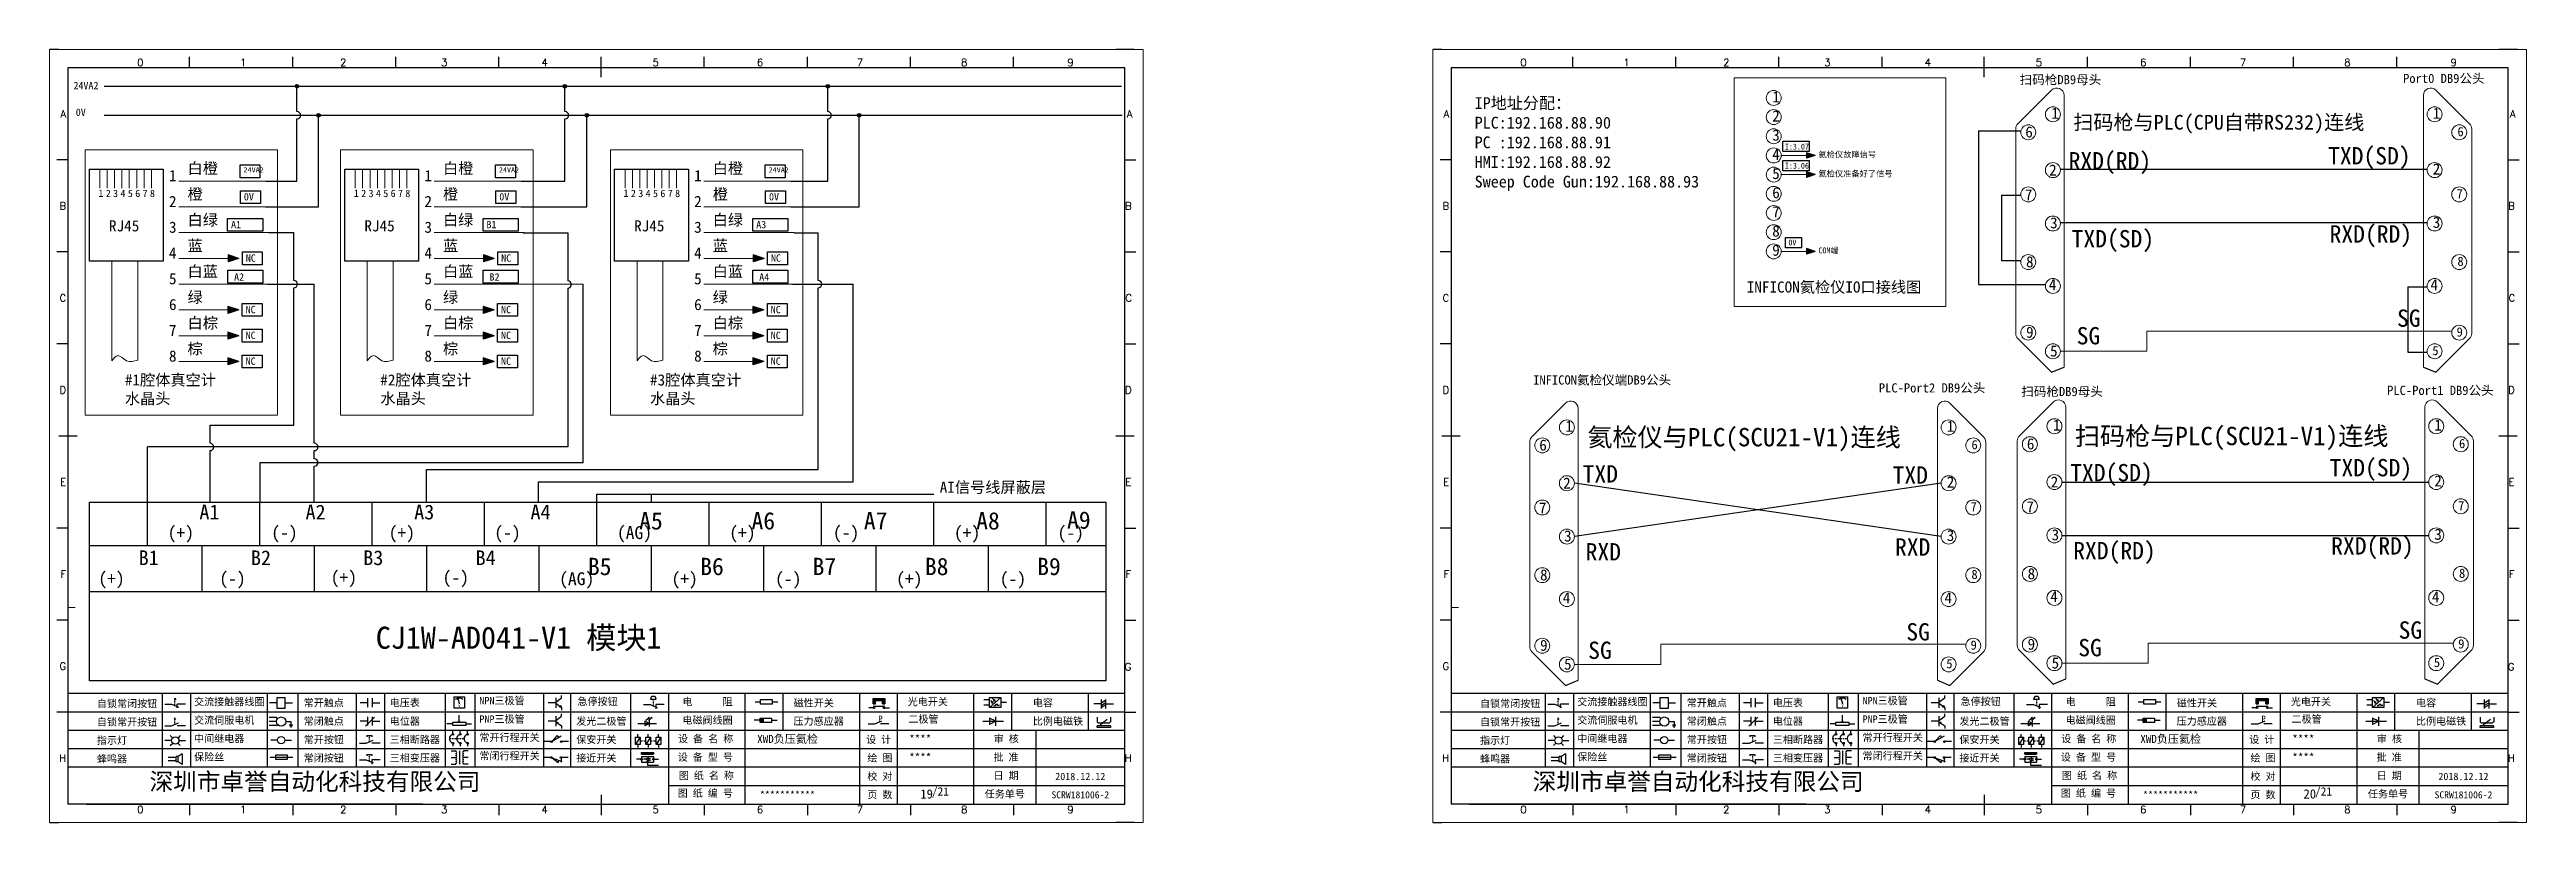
# Model space of a CAD drawing. Header units: millimetres. Extents: x -300 to 4128, y -106 to 2458.
# Drawn here: x 827 to 1499, y 974 to 1184 of the extents above; entities that cross this region are included whole.
import ezdxf
from ezdxf.enums import TextEntityAlignment as Align

# ---------------------------------------------------------------- set-up
doc = ezdxf.new("R2010")
doc.units = ezdxf.units.MM
doc.layers.add('AE_BOR', color=1, linetype='Continuous')
doc.layers.add('MISC', color=2, linetype='Continuous')
doc.styles.get("Standard").update_dxf_attribs({"font": ''})
doc.styles.add('WD', font='romans.shx', dxfattribs={"width": 0.8, "bigfont": 'gbcbig.shx'})
doc.styles.add('样式 0', font='')
doc.styles.add('样式 2', font='')
doc.styles.add('汉字', font='')
doc.styles.get('Standard').set_extended_font_data('SimSun')
doc.styles.get('样式 0').set_extended_font_data('KaiTi_GB2312')
doc.styles.get('样式 2').set_extended_font_data('NSimSun')
doc.styles.get('汉字').set_extended_font_data('新宋体')

msp = doc.modelspace()

# ---------------------------------------------------------------- texts
for s, p in [('19', (1063.157, 980.242)), ('20', (1438.728, 980.242))]:
    msp.add_text(s, height=2.5).set_placement(p)
at = {"lineweight": 0, "attachment_point": 1}
for s, insert, char_height, width in [('扫码枪DB9母头', (1361.654, 1176.805), 2.5, 29.87541), ('Port0 DB9公头', (1465.758, 1177.122), 2.5, 35.52563), ('扫码枪与PLC({\\fSimSun|b0|i0|c134|p2;CPU自带RS232})连线', (1376.208, 1165.967), 4, 89.54305), ('INFICON氦检仪端DB9公头', (1229.539, 1095.212), 2.5, 39.84467), ('PLC-{\\fSimSun|b0|i0|c134|p2;Port2 }DB9公头', (1323.407, 1093.054), 2.5, 35.52563), ('扫码枪DB9母头', (1362.081, 1092.067), 2.5, 29.87541), ('PLC-Port1 DB9公头', (1461.418, 1092.383), 2.5, 35.52563), ('{\\fSimSun|b0|i0|c134|p2;氦检仪与PLC(SCU21-V1)连线}', (1244.243, 1080.909), 5, 89.54305), ('扫码枪与PLC(SCU21-V1)连线', (1376.635, 1081.229), 5, 89.54305), ('CJ1W-AD041-V1 模块1', (915.263, 1026.922), 6, 332.37399)]:
    msp.add_mtext(s, dxfattribs=dict(at, insert=insert, char_height=char_height, width=width))
at = {"color": 3, "lineweight": 211, "insert": (1213.663, 1170.783), "char_height": 3.2, "width": 87.14455, "attachment_point": 1}
msp.add_mtext('{\\C256;IP地址分配：\\PPLC:192.168.88.90\\PPC :192.168.88.91\\PHMI:192.168.88.92\\PSweep Code Gun:192.168.88.93}', dxfattribs=at)
at = {"attachment_point": 1}
for s, insert, char_height, width in [('{\\fSimSun|b0|i0|c134|p2;1}', (1294.465, 1172.382), 3, 5.55827), ('{2}', (1294.465, 1167.171), 3, 5.55827), ('{\\fSimSun|b0|i0|c134|p2;1}', (1370.261, 1167.934), 3, 5.55827), ('{\\fSimSun|b0|i0|c134|p2;1}', (1473.813, 1167.934), 3, 5.55827), ('{\\fSimSun|b0|i0|c134|p2;6}', (1363.173, 1162.834), 3, 5.55827), ('{\\fSimSun|b0|i0|c134|p2;6}', (1480.52, 1162.68), 2.5, 5.55827), ('{\\fSimSun|b0|i0|c134|p2;2}', (1369.656, 1152.484), 3, 5.55827), ('{\\fSimSun|b0|i0|c134|p2;2}', (1473.813, 1152.767), 3, 5.55827), ('{\\fSimSun|b0|i0|c134|p2;1}', (839.949, 1145.704), 2, 3.70552), ('{\\fSimSun|b0|i0|c134|p2;2}', (841.949, 1145.635), 2, 3.70552), ('{\\fSimSun|b0|i0|c134|p2;7}', (1363.066, 1145.74), 3, 5.55827), ('{\\fSimSun|b0|i0|c134|p2;7}', (1480.282, 1145.814), 2.5, 5.55827), ('{\\fSimSun|b0|i0|c134|p2;3}', (1369.902, 1138.127), 3, 5.55827), ('{\\fSimSun|b0|i0|c134|p2;3}', (1473.813, 1138.266), 3, 5.55827), ('{\\fSimSun|b0|i0|c134|p2;8}', (1363.384, 1127.555), 3, 5.55827), ('{\\fSimSun|b0|i0|c134|p2;8}', (1480.52, 1127.429), 2.5, 5.55827), ('{\\fSimSun|b0|i0|c134|p2;4}', (1369.543, 1121.337), 3, 5.55827), ('{\\fSimSun|b0|i0|c134|p2;4}', (1473.179, 1121.292), 3, 5.55827), ('{\\fSimSun|b0|i0|c134|p2;9}', (1363.382, 1108.418), 3, 5.55827), ('{\\fSimSun|b0|i0|c134|p2;5}', (1369.902, 1103.313), 3, 5.55827), ('{\\fSimSun|b0|i0|c134|p2;5}', (1473.694, 1103.194), 2.5, 5.55827), ('{\\fSimSun|b0|i0|c134|p2;9}', (1480.282, 1108.249), 2.5, 5.55827), ('{\\fSimSun|b0|i0|c134|p2;1}', (1370.688, 1083.196), 3, 5.55827), ('{\\fSimSun|b0|i0|c134|p2;1}', (1474.241, 1083.196), 3, 5.55827), ('{\\fSimSun|b0|i0|c134|p2;6}', (1231.209, 1077.775), 3, 5.55827), ('{\\fSimSun|b0|i0|c134|p2;1}', (1238.296, 1082.876), 3, 5.55827), ('{\\fSimSun|b0|i0|c134|p2;1}', (1341.849, 1082.876), 3, 5.55827), ('{\\fSimSun|b0|i0|c134|p2;6}', (1348.556, 1077.622), 2.5, 5.55827), ('{\\fSimSun|b0|i0|c134|p2;6}', (1363.601, 1078.095), 3, 5.55827), ('{\\fSimSun|b0|i0|c134|p2;6}', (1480.947, 1077.942), 2.5, 5.55827), ('{\\fSimSun|b0|i0|c134|p2;2}', (1237.691, 1067.426), 3, 5.55827), ('{\\fSimSun|b0|i0|c134|p2;2}', (1341.849, 1067.709), 3, 5.55827), ('{\\fSimSun|b0|i0|c134|p2;2}', (1370.083, 1067.746), 3, 5.55827), ('{\\fSimSun|b0|i0|c134|p2;2}', (1474.241, 1068.029), 3, 5.55827), ('{\\fSimSun|b0|i0|c134|p2;7}', (1231.102, 1060.681), 3, 5.55827), ('{\\fSimSun|b0|i0|c134|p2;7}', (1348.318, 1060.755), 2.5, 5.55827), ('{\\fSimSun|b0|i0|c134|p2;7}', (1363.494, 1061.001), 3, 5.55827), ('{\\fSimSun|b0|i0|c134|p2;7}', (1480.709, 1061.076), 2.5, 5.55827), ('{\\fSimSun|b0|i0|c134|p2;3}', (1237.937, 1053.069), 3, 5.55827), ('{\\fSimSun|b0|i0|c134|p2;3}', (1341.849, 1053.208), 3, 5.55827), ('{\\fSimSun|b0|i0|c134|p2;3}', (1370.329, 1053.389), 3, 5.55827), ('{\\fSimSun|b0|i0|c134|p2;3}', (1474.241, 1053.528), 3, 5.55827), ('{\\fSimSun|b0|i0|c134|p2;8}', (1363.811, 1042.817), 3, 5.55827), ('{\\fSimSun|b0|i0|c134|p2;8}', (1480.947, 1042.691), 2.5, 5.55827), ('{\\fSimSun|b0|i0|c134|p2;8}', (1231.42, 1042.497), 3, 5.55827), ('{\\fSimSun|b0|i0|c134|p2;4}', (1237.578, 1036.279), 3, 5.55827), ('{\\fSimSun|b0|i0|c134|p2;4}', (1341.215, 1036.234), 3, 5.55827), ('{\\fSimSun|b0|i0|c134|p2;8}', (1348.556, 1042.371), 2.5, 5.55827), ('{\\fSimSun|b0|i0|c134|p2;4}', (1369.97, 1036.599), 3, 5.55827), ('{\\fSimSun|b0|i0|c134|p2;4}', (1473.607, 1036.554), 3, 5.55827), ('{\\fSimSun|b0|i0|c134|p2;9}', (1231.418, 1023.359), 3, 5.55827), ('{\\fSimSun|b0|i0|c134|p2;9}', (1348.318, 1023.19), 2.5, 5.55827), ('{\\fSimSun|b0|i0|c134|p2;9}', (1363.809, 1023.679), 3, 5.55827), ('{\\fSimSun|b0|i0|c134|p2;9}', (1480.709, 1023.51), 2.5, 5.55827), ('{\\fSimSun|b0|i0|c134|p2;5}', (1237.937, 1018.254), 3, 5.55827), ('{\\fSimSun|b0|i0|c134|p2;5}', (1341.729, 1018.136), 2.5, 5.55827), ('{\\fSimSun|b0|i0|c134|p2;5}', (1370.329, 1018.574), 3, 5.55827), ('{\\fSimSun|b0|i0|c134|p2;5}', (1474.121, 1018.456), 2.5, 5.55827)]:
    msp.add_mtext(s, dxfattribs=dict(at, insert=insert, char_height=char_height, width=width))
at = {"color": 0, "lineweight": -2, "attachment_point": 1}
for s, insert, char_height, width in [('0V', (833.809, 1167.672), 2, 3.98139), ('TXD(SD)', (1445.397, 1157.218), 4.7064, 12.1004), ('RXD(RD)', (1374.94, 1155.859), 4.7064, 12.1004), ('TXD(SD)', (1375.755, 1134.676), 4.7064, 12.1004), ('RXD(RD)', (1445.802, 1135.972), 4.7064, 12.1004), ('SG', (1464.122, 1113.101), 4.7064, 12.1004), ('SG', (1377.128, 1108.325), 4.7064, 12.1004), ('TXD', (1242.975, 1070.8), 4.7064, 12.1004), ('TXD', (1327.143, 1070.474), 4.7064, 12.1004), ('TXD(SD)', (1375.367, 1071.12), 4.7064, 12.1004), ('TXD(SD)', (1445.824, 1072.48), 4.7064, 12.1004), ('A1', (867.386, 1060.076), 4, 13.31977), ('A2', (896.208, 1060.076), 4, 13.31977), ('A3', (925.71, 1060.076), 4, 13.31977), ('A4', (957.289, 1060.076), 4, 13.31977), ('A5', (986.803, 1058.039), 4.7064, 13.31977), ('A6', (1017.303, 1058.039), 4.7064, 13.31977), ('A7', (1047.803, 1058.039), 4.7064, 13.31977), ('A8', (1078.303, 1058.039), 4.7064, 13.31977), ('A9', (1102.978, 1058.247), 4.7064, 13.31977), ('(+)', (858.758, 1054.236), 3.5, 24.73999), ('(-)', (886.894, 1054.236), 3.5, 24.73999), ('(+)', (918.778, 1054.236), 3.5, 24.73999), ('(-)', (947.459, 1054.236), 3.5, 24.73999), ('(AG)', (980.758, 1054.236), 3.5, 24.73999), ('(+)', (1011.258, 1054.236), 3.5, 24.73999), ('(-)', (1039.394, 1054.236), 3.5, 24.73999), ('(+)', (1072.258, 1054.213), 3.5, 24.73999), ('(-)', (1100.394, 1054.213), 3.5, 24.73999), ('RXD', (1243.791, 1049.618), 4.7064, 12.1004), ('RXD', (1327.795, 1050.921), 4.7064, 12.1004), ('RXD(RD)', (1376.183, 1049.938), 4.7064, 12.1004), ('RXD(RD)', (1446.229, 1051.233), 4.7064, 12.1004), ('B1', (850.879, 1047.648), 4, 13.31977), ('B2', (881.379, 1047.648), 4, 13.31977), ('B3', (911.879, 1047.648), 4, 13.31977), ('B4', (942.379, 1047.648), 4, 13.31977), ('B5', (972.879, 1045.636), 4.7064, 13.31977), ('B6', (1003.379, 1045.636), 4.7064, 13.31977), ('B7', (1033.879, 1045.636), 4.7064, 13.31977), ('B8', (1064.379, 1045.636), 4.7064, 13.31977), ('B9', (1094.879, 1045.636), 4.7064, 13.31977), ('(+)', (839.938, 1041.771), 3.5, 24.73999), ('(-)', (872.801, 1041.771), 3.5, 24.73999), ('(+)', (903.031, 1042.068), 3.5, 24.73999), ('(-)', (933.422, 1042.068), 3.5, 24.73999), ('(AG)', (965.071, 1041.703), 3.5, 24.73999), ('(+)', (995.571, 1041.703), 3.5, 24.73999), ('(-)', (1023.707, 1041.703), 3.5, 24.73999), ('(+)', (1056.571, 1041.703), 3.5, 24.73999), ('(-)', (1084.707, 1041.703), 3.5, 24.73999), ('SG', (1244.484, 1022.872), 4.7064, 12.1004), ('SG', (1330.883, 1027.882), 4.7064, 12.1004), ('SG', (1377.555, 1023.586), 4.7064, 12.1004), ('SG', (1464.549, 1028.363), 4.7064, 12.1004)]:
    msp.add_mtext(s, dxfattribs=dict(at, insert=insert, char_height=char_height, width=width))
at = {"color": 7, "attachment_point": 1}
for s, insert, char_height, width in [('{3}', (1294.465, 1161.961), 3, 5.55827), ('{\\fSimSun|b0|i0|c134|p2;1}', (859.122, 1150.967), 3.024, 47.92444), ('{\\fSimSun|b0|i0|c134|p2;白橙}', (864.175, 1152.956), 3.024, 47.92444), ('{\\fSimSun|b0|i0|c134|p2;1}', (928.478, 1150.967), 3.024, 47.92444), ('{\\fSimSun|b0|i0|c134|p2;白橙}', (933.531, 1152.956), 3.024, 47.92444), ('{\\fSimSun|b0|i0|c134|p2;1}', (1001.717, 1150.967), 3.024, 47.92444), ('{\\fSimSun|b0|i0|c134|p2;白橙}', (1006.77, 1152.956), 3.024, 47.92444), ('{4}', (1294.465, 1156.751), 3, 5.55827), ('{5}', (1294.465, 1151.54), 3, 5.55827), ('{\\fSimSun|b0|i0|c134|p2;3}', (843.949, 1145.635), 2, 3.70552), ('{\\fSimSun|b0|i0|c134|p2;4}', (845.949, 1145.635), 2, 3.70552), ('{\\fSimSun|b0|i0|c134|p2;5}', (847.949, 1145.635), 2, 3.70552), ('{\\fSimSun|b0|i0|c134|p2;6}', (849.949, 1145.635), 2, 3.70552), ('{\\fSimSun|b0|i0|c134|p2;7}', (851.949, 1145.635), 2, 3.70552), ('{\\fSimSun|b0|i0|c134|p2;8}', (853.949, 1145.635), 2, 3.70552), ('{\\fSimSun|b0|i0|c134|p2;2}', (859.122, 1143.967), 3.024, 47.92444), ('{\\fSimSun|b0|i0|c134|p2;橙}', (864.175, 1145.956), 3.024, 47.92444), ('{\\fSimSun|b0|i0|c134|p2;1}', (909.305, 1145.704), 2, 3.70552), ('{\\fSimSun|b0|i0|c134|p2;2}', (911.305, 1145.635), 2, 3.70552), ('{\\fSimSun|b0|i0|c134|p2;3}', (913.305, 1145.635), 2, 3.70552), ('{\\fSimSun|b0|i0|c134|p2;4}', (915.305, 1145.635), 2, 3.70552), ('{\\fSimSun|b0|i0|c134|p2;5}', (917.305, 1145.635), 2, 3.70552), ('{\\fSimSun|b0|i0|c134|p2;6}', (919.305, 1145.635), 2, 3.70552), ('{\\fSimSun|b0|i0|c134|p2;7}', (921.305, 1145.635), 2, 3.70552), ('{\\fSimSun|b0|i0|c134|p2;8}', (923.305, 1145.635), 2, 3.70552), ('{\\fSimSun|b0|i0|c134|p2;2}', (928.478, 1143.967), 3.024, 47.92444), ('{\\fSimSun|b0|i0|c134|p2;橙}', (933.531, 1145.956), 3.024, 47.92444), ('{\\fSimSun|b0|i0|c134|p2;1}', (982.544, 1145.704), 2, 3.70552), ('{\\fSimSun|b0|i0|c134|p2;2}', (984.544, 1145.635), 2, 3.70552), ('{\\fSimSun|b0|i0|c134|p2;3}', (986.544, 1145.635), 2, 3.70552), ('{\\fSimSun|b0|i0|c134|p2;4}', (988.544, 1145.635), 2, 3.70552), ('{\\fSimSun|b0|i0|c134|p2;5}', (990.544, 1145.635), 2, 3.70552), ('{\\fSimSun|b0|i0|c134|p2;6}', (992.544, 1145.635), 2, 3.70552), ('{\\fSimSun|b0|i0|c134|p2;7}', (994.544, 1145.635), 2, 3.70552), ('{\\fSimSun|b0|i0|c134|p2;8}', (996.544, 1145.635), 2, 3.70552), ('{\\fSimSun|b0|i0|c134|p2;2}', (1001.717, 1143.967), 3.024, 47.92444), ('{\\fSimSun|b0|i0|c134|p2;橙}', (1006.77, 1145.956), 3.024, 47.92444), ('{6}', (1294.465, 1146.33), 3, 5.55827), ('{\\fSimSun|b0|i0|c134|p2;RJ45}', (842.831, 1137.34), 3.024, 47.92444), ('{\\fSimSun|b0|i0|c134|p2;3}', (859.122, 1136.967), 3.024, 47.92444), ('{\\fSimSun|b0|i0|c134|p2;白绿}', (864.175, 1138.956), 3.024, 47.92444), ('{\\fSimSun|b0|i0|c134|p2;RJ45}', (912.188, 1137.34), 3.024, 47.92444), ('{\\fSimSun|b0|i0|c134|p2;3}', (928.478, 1136.967), 3.024, 47.92444), ('{\\fSimSun|b0|i0|c134|p2;白绿}', (933.531, 1138.956), 3.024, 47.92444), ('{\\fSimSun|b0|i0|c134|p2;RJ45}', (985.427, 1137.34), 3.024, 47.92444), ('{\\fSimSun|b0|i0|c134|p2;3}', (1001.717, 1136.967), 3.024, 47.92444), ('{\\fSimSun|b0|i0|c134|p2;白绿}', (1006.77, 1138.956), 3.024, 47.92444), ('{7}', (1294.465, 1141.119), 3, 5.55827), ('{\\fSimSun|b0|i0|c134|p2;蓝}', (864.175, 1131.956), 3.024, 47.92444), ('{\\fSimSun|b0|i0|c134|p2;蓝}', (933.531, 1131.956), 3.024, 47.92444), ('{\\fSimSun|b0|i0|c134|p2;蓝}', (1006.77, 1131.956), 3.024, 47.92444), ('{8}', (1294.465, 1135.909), 3, 5.55827), ('{9}', (1294.465, 1130.698), 3, 5.55827), ('{\\fSimSun|b0|i0|c134|p2;4}', (859.122, 1129.967), 3.024, 47.92444), ('{\\fSimSun|b0|i0|c134|p2;白蓝}', (864.175, 1124.956), 3.024, 47.92444), ('{\\fSimSun|b0|i0|c134|p2;4}', (928.478, 1129.967), 3.024, 47.92444), ('{\\fSimSun|b0|i0|c134|p2;白蓝}', (933.531, 1124.956), 3.024, 47.92444), ('{\\fSimSun|b0|i0|c134|p2;4}', (1001.717, 1129.967), 3.024, 47.92444), ('{\\fSimSun|b0|i0|c134|p2;白蓝}', (1006.77, 1124.956), 3.024, 47.92444), ('{\\fSimSun|b0|i0|c134|p2;5}', (859.122, 1122.967), 3.024, 47.92444), ('{\\fSimSun|b0|i0|c134|p2;绿}', (864.175, 1117.956), 3.024, 47.92444), ('{\\fSimSun|b0|i0|c134|p2;5}', (928.478, 1122.967), 3.024, 47.92444), ('{\\fSimSun|b0|i0|c134|p2;绿}', (933.531, 1117.956), 3.024, 47.92444), ('{\\fSimSun|b0|i0|c134|p2;5}', (1001.717, 1122.967), 3.024, 47.92444), ('{\\fSimSun|b0|i0|c134|p2;绿}', (1006.77, 1117.956), 3.024, 47.92444), ('{\\fSimSun|b0|i0|c134|p2;\\C256;INFICON}氦检仪IO口接线图', (1287.547, 1120.712), 3.024, 50.10925), ('{\\fSimSun|b0|i0|c134|p2;6}', (859.122, 1115.967), 3.024, 47.92444), ('{\\fSimSun|b0|i0|c134|p2;白棕}', (864.175, 1110.956), 3.024, 47.92444), ('{\\fSimSun|b0|i0|c134|p2;6}', (928.478, 1115.967), 3.024, 47.92444), ('{\\fSimSun|b0|i0|c134|p2;白棕}', (933.531, 1110.956), 3.024, 47.92444), ('{\\fSimSun|b0|i0|c134|p2;6}', (1001.717, 1115.967), 3.024, 47.92444), ('{\\fSimSun|b0|i0|c134|p2;白棕}', (1006.77, 1110.956), 3.024, 47.92444), ('{\\fSimSun|b0|i0|c134|p2;7}', (859.122, 1108.967), 3.024, 47.92444), ('{\\fSimSun|b0|i0|c134|p2;棕}', (864.175, 1103.956), 3.024, 47.92444), ('{\\fSimSun|b0|i0|c134|p2;7}', (928.478, 1108.967), 3.024, 47.92444), ('{\\fSimSun|b0|i0|c134|p2;棕}', (933.531, 1103.956), 3.024, 47.92444), ('{\\fSimSun|b0|i0|c134|p2;7}', (1001.717, 1108.967), 3.024, 47.92444), ('{\\fSimSun|b0|i0|c134|p2;棕}', (1006.77, 1103.956), 3.024, 47.92444), ('{\\fSimSun|b0|i0|c134|p2;8}', (859.122, 1101.967), 3.024, 47.92444), ('{\\fSimSun|b0|i0|c134|p2;8}', (928.478, 1101.967), 3.024, 47.92444), ('{\\fSimSun|b0|i0|c134|p2;8}', (1001.717, 1101.967), 3.024, 47.92444), ('#1腔体真空计\\P水晶头', (847.146, 1095.476), 3.024, 47.92444), ('#2腔体真空计\\P水晶头', (916.503, 1095.476), 3.024, 47.92444), ('#3腔体真空计\\P水晶头', (989.742, 1095.476), 3.024, 47.92444), ('{AI信号线屏蔽层}', (1068.406, 1066.315), 3.024, 31.53245)]:
    msp.add_mtext(s, dxfattribs=dict(at, insert=insert, char_height=char_height, width=width))
at = {"color": 7, "attachment_point": 1, "style": '样式 2'}
for s, insert, char_height, width in [('I:3.07', (1297.9, 1158.155), 1.6, 9.21983), ('24VA2', (879.356, 1151.731), 1.4, 11.52479), ('24VA2', (948.712, 1151.731), 1.4, 11.52479), ('24VA2', (1021.951, 1151.731), 1.4, 11.52479), ('I:3.06', (1297.9, 1152.945), 1.6, 9.21983), ('氦检仪故障信号', (1307.005, 1155.998), 1.6, 15.91857), ('氦检仪准备好了信号', (1307.005, 1150.788), 1.6, 20.68365), ('0V', (879.453, 1144.731), 2, 11.52479), ('0V', (948.809, 1144.731), 2, 11.52479), ('0V', (1022.048, 1144.731), 2, 11.52479), ('A1', (875.973, 1137.174), 2, 11.52479), ('B1', (945.329, 1137.174), 2, 11.52479), ('A3', (1018.568, 1137.174), 2, 11.52479), ('0V', (1298.852, 1132.102), 1.6, 3.36071), ('COM端', (1307.005, 1129.946), 1.6, 15.91857), ('NC', (879.977, 1128.075), 2, 11.52479), ('NC', (949.333, 1128.075), 2, 11.52479), ('NC', (1022.572, 1128.075), 2, 11.52479), ('A2', (876.794, 1122.928), 2, 11.52479), ('B2', (946.15, 1122.928), 2, 11.52479), ('A4', (1019.389, 1122.928), 2, 11.52479), ('NC', (879.931, 1114.075), 2, 11.52479), ('NC', (949.287, 1114.075), 2, 11.52479), ('NC', (1022.526, 1114.075), 2, 11.52479), ('NC', (879.931, 1107.075), 2, 11.52479), ('NC', (949.287, 1107.075), 2, 11.52479), ('NC', (1022.526, 1107.075), 2, 11.52479), ('NC', (879.931, 1100.075), 2, 11.52479), ('NC', (949.287, 1100.075), 2, 11.52479), ('NC', (1022.526, 1100.075), 2, 11.52479)]:
    msp.add_mtext(s, dxfattribs=dict(at, insert=insert, char_height=char_height, width=width))
at = {"layer": 'MISC', "color": 0, "insert": (833.164, 1174.931), "char_height": 2, "width": 5.01683, "attachment_point": 1, "style": '样式 0'}
msp.add_mtext('24VA2', dxfattribs=at)

# ---------------------------------------------------------------- blocks, each defined once
blk = doc.blocks.new('磁性开关')
at = {"linetype": 'ByBlock'}
h = blk.add_hatch(dxfattribs=at)
h.set_pattern_fill('ANSI31', color=256, scale=0.1, style=0)
h.paths.add_polyline_path([(-1910.88, -776.69), (-1910.88, -775.29), (-1907.69, -775.29), (-1907.69, -776.69), (-1908.31, -776.69), (-1908.31, -775.79), (-1910.25, -775.79), (-1910.25, -776.69)])
for p, q in [((-1910.91, -777.81), (-1912.09, -777.81)), ((-1910.88, -776.69), (-1910.88, -775.29)), ((-1910.88, -775.29), (-1907.69, -775.29)), ((-1910.88, -776.69), (-1910.25, -776.69)), ((-1910.88, -777.39), (-1907.69, -777.39)), ((-1910.25, -776.69), (-1910.25, -775.79)), ((-1910.25, -775.79), (-1908.31, -775.79)), ((-1908.31, -776.69), (-1908.31, -775.79)), ((-1908.31, -776.69), (-1907.69, -776.69)), ((-1907.69, -775.29), (-1907.69, -776.69)), ((-1907.66, -777.81), (-1906.48, -777.81))]:
    blk.add_line(p, q, dxfattribs=at)
for centre in [(-1910.68, -777.81), (-1907.88, -777.81)]:
    blk.add_circle(centre, 0.225, dxfattribs=at)
blk = doc.blocks.new('*U4')
at = {"linetype": 'ByBlock'}
for p, q in [((-1911.92, -782.07), (-1910.06, -782.07)), ((-1910.06, -782.07), (-1908.18, -782.88)), ((-1909.23, -780.45), (-1909.23, -780.67)), ((-1909.23, -780.45), (-1908.92, -780.84)), ((-1909.23, -780.84), (-1909.23, -781.05)), ((-1909.23, -781.23), (-1909.23, -781.44)), ((-1909.23, -781.61), (-1909.23, -781.83)), ((-1909.23, -782), (-1909.23, -782.21)), ((-1909.23, -782.38), (-1909.23, -782.43)), ((-1908.52, -783.07), (-1908.52, -782.07)), ((-1906.25, -782.07), (-1908.52, -782.07))]:
    blk.add_line(p, q, dxfattribs=at)
blk = doc.blocks.new('*U6')
at = {"linetype": 'ByBlock'}
for p, q in [((-1911.92, -792.89), (-1910.06, -792.89)), ((-1910.06, -792.89), (-1908.18, -792.08)), ((-1908.88, -791.17), (-1909.23, -790.71)), ((-1909.23, -790.71), (-1909.23, -790.92)), ((-1909.23, -791.09), (-1909.23, -791.31)), ((-1909.23, -791.48), (-1909.23, -791.69)), ((-1909.23, -791.86), (-1909.23, -792.08)), ((-1909.23, -792.25), (-1909.23, -792.47)), ((-1906.25, -792.89), (-1908.52, -792.89))]:
    blk.add_line(p, q, dxfattribs=at)
blk = doc.blocks.new('蜂鸣器')
at = {"linetype": 'ByBlock'}
for p, q in [((-1908.8, -796.48), (-1911.01, -796.48)), ((-1908.8, -797.46), (-1911.01, -797.46)), ((-1908.25, -796.26), (-1908.8, -796.26)), ((-1908.8, -797.68), (-1908.8, -796.26)), ((-1908.25, -797.68), (-1908.8, -797.68)), ((-1907.17, -795.53), (-1908.25, -796.26)), ((-1908.25, -797.68), (-1908.25, -796.26)), ((-1907.17, -798.41), (-1908.25, -797.68)), ((-1907.17, -795.53), (-1907.17, -798.41))]:
    blk.add_line(p, q, dxfattribs=at)
blk = doc.blocks.new('指示灯')
at = {"linetype": 'ByBlock'}
for p, q in [((-1854.25, -776.92), (-1856.06, -776.92)), ((-1854.62, -775.59), (-1853.97, -776.23)), ((-1854.62, -778.25), (-1853.97, -777.61)), ((-1851.9, -775.59), (-1852.54, -776.23)), ((-1851.9, -778.25), (-1852.54, -777.61)), ((-1852.26, -776.92), (-1850.45, -776.92))]:
    blk.add_line(p, q, dxfattribs=at)
blk.add_circle((-1853.26, -776.92), 0.992, dxfattribs=at)
blk = doc.blocks.new('光电开关')
at = {"linetype": 'ByBlock'}
h = blk.add_hatch(dxfattribs=at)
h.set_pattern_fill('ANSI31', color=256, scale=0.01, style=0)
h.set_pattern_definition([(45, (0.172267, 0), (-0.0224506403, 0.0224506403), [])])
h.paths.add_polyline_path([(-1882.44, -776.34), (-1882.5, -775.91), (-1882.68, -776.07)])
h.paths.add_polyline_path([(-1882.86, -776.23), (-1882.44, -776.34), (-1882.68, -776.07)])
h.paths.add_polyline_path([(-1883.05, -776.88), (-1883.11, -776.45), (-1883.29, -776.61)])
h.paths.add_polyline_path([(-1883.47, -776.77), (-1883.05, -776.88), (-1883.29, -776.61)])
for p, q in [((-1884.01, -775.96), (-1885.56, -775.96)), ((-1884.01, -777.39), (-1885.56, -777.39)), ((-1880.91, -775.3), (-1884.01, -778.05)), ((-1883.75, -776.09), (-1883.05, -776.88)), ((-1883.11, -776.45), (-1883.47, -776.77)), ((-1883.05, -776.88), (-1883.47, -776.77)), ((-1883.14, -775.55), (-1882.44, -776.34)), ((-1883.05, -776.88), (-1883.11, -776.45)), ((-1882.5, -775.91), (-1882.86, -776.23)), ((-1882.44, -776.34), (-1882.86, -776.23)), ((-1882.78, -777.47), (-1882.23, -777.47)), ((-1882.44, -776.34), (-1882.5, -775.91)), ((-1882.23, -777.47), (-1882.23, -777.14)), ((-1882.23, -777.14), (-1881.78, -777.14)), ((-1881.78, -777.47), (-1881.78, -777.14)), ((-1881.23, -777.47), (-1881.78, -777.47)), ((-1879.37, -776.67), (-1880.91, -776.67))]:
    blk.add_line(p, q, dxfattribs=at)
blk.add_lwpolyline([(-1884.01, -775.3), (-1880.91, -775.3), (-1880.91, -778.05), (-1884.01, -778.05)], close=True, dxfattribs=at)
blk = doc.blocks.new('交流接触器线圈')
at = {"linetype": 'ByBlock'}
for p, q in [((-1880.82, -781.77), (-1882.87, -781.77)), ((-1878.72, -781.77), (-1876.67, -781.77))]:
    blk.add_line(p, q, dxfattribs=at)
blk.add_lwpolyline([(-1880.82, -780.28), (-1878.72, -780.28), (-1878.72, -783.26), (-1880.82, -783.26)], close=True, dxfattribs=at)
blk = doc.blocks.new('交流伺服电机')
at = {"linetype": 'ByBlock'}
for p, q in [((-1880.97, -785.75), (-1882.94, -785.75)), ((-1880.97, -786.85), (-1882.94, -786.85)), ((-1880.97, -785.75), (-1880.65, -786.03)), ((-1878.49, -786.85), (-1877.07, -786.85)), ((-1877.07, -786.85), (-1877.07, -787.72)), ((-1880.97, -787.94), (-1882.94, -787.94)), ((-1880.97, -787.94), (-1880.65, -787.67)), ((-1877.54, -787.72), (-1876.59, -787.72)), ((-1877.38, -788.01), (-1876.75, -788.01)), ((-1877.23, -788.29), (-1876.9, -788.29))]:
    blk.add_line(p, q, dxfattribs=at)
blk.add_circle((-1879.73, -786.85), 1.24, dxfattribs=at)
blk = doc.blocks.new('中间继电器')
at = {"linetype": 'ByBlock'}
for p, q in [((-1880.72, -791.92), (-1882.54, -791.92)), ((-1878.74, -791.92), (-1876.92, -791.92))]:
    blk.add_line(p, q, dxfattribs=at)
blk.add_circle((-1879.73, -791.92), 0.992, dxfattribs=at)
blk = doc.blocks.new('保险丝')
at = {"linetype": 'ByBlock'}
blk.add_line((-1882.72, -796.49), (-1876.55, -796.49), dxfattribs=at)
blk.add_lwpolyline([(-1881.2, -795.86), (-1878.06, -795.86), (-1878.06, -797.12), (-1881.2, -797.12)], close=True, dxfattribs=at)
blk = doc.blocks.new('常开按钮')
at = {"linetype": 'ByBlock'}
for p, q in [((-1909.9, -785.68), (-1908.56, -785.68)), ((-1909.9, -785.68), (-1909.9, -786.07)), ((-1909.23, -785.68), (-1909.23, -785.89)), ((-1909.23, -786.06), (-1909.23, -786.28)), ((-1909.23, -786.45), (-1909.23, -786.67)), ((-1909.23, -786.84), (-1909.23, -787.05)), ((-1908.56, -785.68), (-1908.56, -786.07)), ((-1911.92, -787.73), (-1910.06, -787.73)), ((-1910.06, -787.73), (-1908.18, -786.93)), ((-1909.23, -787.22), (-1909.23, -787.38)), ((-1906.25, -787.73), (-1908.52, -787.73))]:
    blk.add_line(p, q, dxfattribs=at)
blk = doc.blocks.new('常开触点')
at = {"linetype": 'ByBlock'}
for p, q in [((-1853.82, -781.77), (-1855.88, -781.77)), ((-1853.82, -782.99), (-1853.82, -780.56)), ((-1852.6, -782.99), (-1852.6, -780.56)), ((-1852.6, -781.77), (-1850.55, -781.77))]:
    blk.add_line(p, q, dxfattribs=at)
blk = doc.blocks.new('常闭触点')
at = {"linetype": 'ByBlock'}
for p, q in [((-1853.82, -786.77), (-1855.88, -786.77)), ((-1852.01, -785.66), (-1854.43, -788.1)), ((-1853.82, -787.99), (-1853.82, -785.56)), ((-1852.6, -787.99), (-1852.6, -785.56)), ((-1852.6, -786.77), (-1850.55, -786.77))]:
    blk.add_line(p, q, dxfattribs=at)
blk = doc.blocks.new('常闭按钮')
at = {"linetype": 'ByBlock'}
for p, q in [((-1856.13, -792.28), (-1854.28, -792.28)), ((-1854.28, -792.28), (-1852.4, -793.09)), ((-1854.11, -790.83), (-1852.77, -790.83)), ((-1854.11, -790.83), (-1854.11, -791.22)), ((-1853.44, -790.83), (-1853.44, -791.04)), ((-1853.44, -791.21), (-1853.44, -791.43)), ((-1853.44, -791.6), (-1853.44, -791.82)), ((-1853.44, -791.99), (-1853.44, -792.2)), ((-1853.44, -792.37), (-1853.44, -792.53)), ((-1852.77, -790.83), (-1852.77, -791.22)), ((-1850.47, -792.28), (-1852.73, -792.28)), ((-1852.73, -792.28), (-1852.73, -793.43))]:
    blk.add_line(p, q, dxfattribs=at)
blk = doc.blocks.new('电磁阀线圈')
at = {"linetype": 'ByBlock'}
for p, q in [((-1854.61, -796.54), (-1856.17, -796.54)), ((-1854.61, -795.92), (-1853.75, -797.16)), ((-1853.75, -795.92), (-1854.61, -797.16)), ((-1853.75, -795.92), (-1853.75, -797.16)), ((-1851.53, -796.54), (-1849.97, -796.54))]:
    blk.add_line(p, q, dxfattribs=at)
blk.add_lwpolyline([(-1854.61, -795.92), (-1851.53, -795.92), (-1851.53, -797.16), (-1854.61, -797.16)], close=True, dxfattribs=at)
blk = doc.blocks.new('电压表')
at = {"linetype": 'ByBlock'}
for p, q in [((-1814.84, -780.75), (-1814.91, -781.13)), ((-1814.6, -781.05), (-1814.91, -781.13)), ((-1814.84, -780.75), (-1814.46, -782.26)), ((-1814.84, -780.75), (-1814.6, -781.05))]:
    blk.add_line(p, q, dxfattribs=at)
blk.add_lwpolyline([(-1815.84, -780.34), (-1813.07, -780.34), (-1813.07, -783.49), (-1815.84, -783.49)], close=True, dxfattribs=at)
blk.add_arc((-1814.46, -782.26), 1.56, 46.83135, 133.16865, dxfattribs=at)
at = {"linetype": 'ByBlock', "insert": (-1814.7, -782.39), "char_height": 0.75, "width": 0.6768, "attachment_point": 1}
blk.add_mtext('V', dxfattribs=at)
blk = doc.blocks.new('电位器')
at = {"linetype": 'ByBlock'}
for p, q in [((-1814.45, -787.3), (-1814.45, -785.39)), ((-1816.21, -787.75), (-1817.79, -787.75)), ((-1814.45, -787.3), (-1814.62, -786.96)), ((-1814.62, -786.96), (-1814.27, -786.96)), ((-1814.45, -787.3), (-1814.27, -786.96)), ((-1812.68, -787.75), (-1811.1, -787.75))]:
    blk.add_line(p, q, dxfattribs=at)
blk.add_lwpolyline([(-1816.21, -787.3), (-1812.68, -787.3), (-1812.68, -788.2), (-1816.21, -788.2)], close=True, dxfattribs=at)
blk = doc.blocks.new('三相断路器')
at = {"linetype": 'ByBlock'}
for p, q in [((-1817.14, -791.74), (-1816.72, -791.74)), ((-1816.45, -791.74), (-1816.03, -791.74)), ((-1816.17, -790.33), (-1816.17, -789.7)), ((-1816.17, -793.19), (-1816.17, -793.83)), ((-1815.76, -791.74), (-1815.34, -791.74)), ((-1815.07, -791.74), (-1814.65, -791.74)), ((-1814.38, -791.74), (-1813.96, -791.74)), ((-1814.17, -790.33), (-1814.17, -789.7)), ((-1814.17, -793.19), (-1814.17, -793.83)), ((-1813.69, -791.74), (-1813.27, -791.74)), ((-1812.18, -790.33), (-1812.18, -789.7)), ((-1812.18, -793.19), (-1812.18, -793.83))]:
    blk.add_line(p, q, dxfattribs=at)
for centre in [(-1816.17, -790.55), (-1816.17, -792.98), (-1814.17, -790.55), (-1814.17, -792.98), (-1812.18, -790.55), (-1812.18, -792.98)]:
    blk.add_circle(centre, 0.219, dxfattribs=at)
for centre in [(-1815.81, -791.74), (-1813.82, -791.74), (-1811.83, -791.74)]:
    blk.add_arc(centre, 1.32, 115.57905, 244.42095, dxfattribs=at)
blk = doc.blocks.new('三相变压器')
at = {"linetype": 'ByBlock'}
for p, q in [((-1816.69, -795.03), (-1815.37, -795.03)), ((-1816.69, -796.87), (-1815.37, -796.87)), ((-1816.69, -798.71), (-1815.37, -798.71)), ((-1815.37, -795.03), (-1815.37, -795.24)), ((-1815.37, -798.71), (-1815.37, -798.5)), ((-1814.34, -798.7), (-1814.34, -795.04)), ((-1812, -795.03), (-1813.32, -795.03)), ((-1813.32, -795.03), (-1813.32, -795.24)), ((-1812, -796.87), (-1813.32, -796.87)), ((-1813.32, -798.71), (-1813.32, -798.5)), ((-1812, -798.71), (-1813.32, -798.71))]:
    blk.add_line(p, q, dxfattribs=at)
for centre, start, end in [((-1815.37, -795.51), 270, 90), ((-1815.37, -796.06), 270, 90), ((-1815.37, -796.6), 270, 90), ((-1815.37, -797.14), 270, 90), ((-1815.37, -797.68), 270, 90), ((-1815.37, -798.23), 270, 90), ((-1813.32, -795.51), 90, 270), ((-1813.32, -796.06), 90, 270), ((-1813.32, -796.6), 90, 270), ((-1813.32, -797.14), 90, 270), ((-1813.32, -797.68), 90, 270), ((-1813.32, -798.23), 90, 270)]:
    blk.add_arc(centre, 0.271, start, end, dxfattribs=at)
blk = doc.blocks.new('压力感应器')
at = {"linetype": 'ByBlock'}
for p, q in [((-1817.44, -777.73), (-1815.59, -777.73)), ((-1815.59, -777.73), (-1813.71, -776.93)), ((-1811.78, -777.73), (-1814.05, -777.73))]:
    blk.add_line(p, q, dxfattribs=at)
at = {"linetype": 'ByBlock', "insert": (-1814.65, -775.48), "char_height": 1.68, "width": 1.2242, "attachment_point": 1}
blk.add_mtext('{\\fNSimSun|b0|i0|c134|p49;P}', dxfattribs=at)
blk = doc.blocks.new('二极管')
at = {"linetype": 'ByBlock'}
for p, q in [((-1787.52, -776.77), (-1781.92, -776.77)), ((-1783.97, -776.77), (-1785.69, -775.9)), ((-1785.69, -775.9), (-1785.69, -777.65)), ((-1783.97, -776.77), (-1785.69, -777.65)), ((-1783.97, -777.99), (-1783.97, -775.56))]:
    blk.add_line(p, q, dxfattribs=at)
blk = doc.blocks.new('NPN三极管')
at = {"linetype": 'ByBlock'}
for p, q in [((-1784.15, -780.66), (-1784.15, -779.98)), ((-1785.73, -781.97), (-1787.81, -781.97)), ((-1785.73, -780.61), (-1785.73, -783.32)), ((-1785.73, -781.82), (-1784.15, -780.66)), ((-1785.73, -782.11), (-1784.15, -783.27)), ((-1784.41, -782.73), (-1784.74, -783.18)), ((-1784.15, -783.27), (-1784.74, -783.18)), ((-1784.15, -783.27), (-1784.41, -782.73)), ((-1784.15, -783.27), (-1784.15, -783.96))]:
    blk.add_line(p, q, dxfattribs=at)
blk = doc.blocks.new('PNP三极管')
at = {"linetype": 'ByBlock'}
for p, q in [((-1784.9, -786.74), (-1786.98, -786.74)), ((-1784.9, -785.38), (-1784.9, -788.09)), ((-1784.9, -786.59), (-1783.32, -785.43)), ((-1784.9, -786.88), (-1783.32, -788.04)), ((-1784.9, -786.88), (-1784.31, -786.97)), ((-1784.9, -786.88), (-1784.64, -787.42)), ((-1783.32, -785.43), (-1783.32, -784.75)), ((-1784.31, -786.97), (-1784.64, -787.42)), ((-1783.32, -788.04), (-1783.32, -788.73))]:
    blk.add_line(p, q, dxfattribs=at)
blk = doc.blocks.new('常开行程开关')
at = {"linetype": 'ByBlock'}
for p, q in [((-1786.29, -792.3), (-1788.01, -792.3)), ((-1785.89, -792.17), (-1784.52, -790.62)), ((-1785.89, -792.17), (-1783.43, -790.72)), ((-1784.52, -790.62), (-1784.19, -791.17)), ((-1781.48, -792.3), (-1783.21, -792.3))]:
    blk.add_line(p, q, dxfattribs=at)
for centre in [(-1786.07, -792.3), (-1783.42, -792.3)]:
    blk.add_circle(centre, 0.219, dxfattribs=at)
blk = doc.blocks.new('常闭行程开关')
at = {"linetype": 'ByBlock'}
for p, q in [((-1786.34, -796.62), (-1788.07, -796.62)), ((-1785.93, -796.72), (-1783.25, -797.7)), ((-1785.93, -796.72), (-1784.3, -798)), ((-1784.3, -798), (-1784.08, -797.4)), ((-1783.48, -796.84), (-1783.48, -797.85)), ((-1781.54, -796.62), (-1783.26, -796.62))]:
    blk.add_line(p, q, dxfattribs=at)
for centre in [(-1786.12, -796.62), (-1783.48, -796.62)]:
    blk.add_circle(centre, 0.219, dxfattribs=at)
blk = doc.blocks.new('电容')
at = {"linetype": 'ByBlock'}
for p, q in [((-1756.08, -781.77), (-1758.13, -781.77)), ((-1756.08, -782.99), (-1756.08, -780.56)), ((-1754.86, -780.79), (-1756.08, -781.55)), ((-1754.86, -781.44), (-1756.08, -782.2)), ((-1754.86, -781.99), (-1756.08, -782.75)), ((-1754.86, -782.99), (-1754.86, -780.56)), ((-1754.86, -781.77), (-1752.81, -781.77))]:
    blk.add_line(p, q, dxfattribs=at)
blk = doc.blocks.new('发光二极管')
at = {"linetype": 'ByBlock'}
for p, q in [((-1758.01, -786.77), (-1752.89, -786.77)), ((-1754.84, -786.77), (-1756.04, -786.16)), ((-1756.04, -786.16), (-1756.04, -787.39)), ((-1754.84, -786.77), (-1756.04, -787.39)), ((-1755.78, -785.92), (-1754.89, -785.14)), ((-1754.89, -785.14), (-1755.2, -785.22)), ((-1755.2, -785.22), (-1755.01, -785.43)), ((-1755.08, -785.92), (-1754.18, -785.14)), ((-1754.89, -785.14), (-1755.01, -785.43)), ((-1754.84, -787.63), (-1754.84, -785.92)), ((-1754.18, -785.14), (-1754.49, -785.22)), ((-1754.49, -785.22), (-1754.31, -785.43)), ((-1754.18, -785.14), (-1754.31, -785.43))]:
    blk.add_line(p, q, dxfattribs=at)
blk = doc.blocks.new('比例电磁阀')
at = {"linetype": 'ByBlock'}
for p, q in [((-1757.26, -775.38), (-1757.26, -776.71)), ((-1757.26, -776.71), (-1757.05, -776.71)), ((-1753.6, -777.73), (-1757.25, -777.73)), ((-1757.25, -778.13), (-1757.25, -777.73)), ((-1753.6, -778.13), (-1757.25, -778.13)), ((-1754.5, -775.98), (-1756.35, -777.44)), ((-1756.35, -777.44), (-1756.25, -777.25)), ((-1756.35, -777.44), (-1756.15, -777.38)), ((-1756.15, -777.38), (-1756.25, -777.25)), ((-1753.58, -776.71), (-1753.8, -776.71)), ((-1753.6, -777.73), (-1753.6, -778.13)), ((-1753.58, -775.38), (-1753.58, -776.71))]:
    blk.add_line(p, q, dxfattribs=at)
for centre in [(-1756.78, -776.71), (-1756.24, -776.71), (-1755.7, -776.71), (-1755.15, -776.71), (-1754.61, -776.71), (-1754.07, -776.71)]:
    blk.add_arc(centre, 0.271, 180, 0, dxfattribs=at)
blk = doc.blocks.new('保安开关')
at = {"linetype": 'ByBlock'}
for p, q in [((-1757.33, -790.79), (-1758.6, -792.81)), ((-1757.96, -790.79), (-1757.96, -789.97)), ((-1757.96, -792.81), (-1757.96, -793.62)), ((-1757.33, -791.8), (-1756.72, -791.8)), ((-1756.35, -791.8), (-1755.89, -791.8)), ((-1754.54, -790.79), (-1755.81, -792.81)), ((-1755.17, -790.79), (-1755.17, -789.97)), ((-1755.17, -792.81), (-1755.17, -793.62)), ((-1754.52, -791.8), (-1754.06, -791.8)), ((-1753.69, -791.8), (-1753.08, -791.8)), ((-1751.75, -790.79), (-1753.02, -792.81)), ((-1752.39, -790.79), (-1752.39, -789.97)), ((-1752.39, -792.81), (-1752.39, -793.62))]:
    blk.add_line(p, q, dxfattribs=at)
for points in [[(-1758.6, -790.79), (-1757.33, -790.79), (-1757.33, -792.81), (-1758.6, -792.81)], [(-1755.81, -790.79), (-1754.54, -790.79), (-1754.54, -792.81), (-1755.81, -792.81)], [(-1753.02, -790.79), (-1751.75, -790.79), (-1751.75, -792.81), (-1753.02, -792.81)]]:
    blk.add_lwpolyline(points, close=True, dxfattribs=at)
blk = doc.blocks.new('接近开关')
at = {"linetype": 'ByBlock'}
h = blk.add_hatch(dxfattribs=at)
h.set_pattern_fill('ANSI31', color=256, scale=0.01, style=0)
h.set_pattern_definition([(45, (-89.131516, -30.795668), (-0.0224506403, 0.0224506403), [])])
h.paths.add_polyline_path([(-1516.96, -1123.35), (-1516.96, -1122.85), (-1513.76, -1122.85), (-1513.76, -1123.35)])
for p, q in [((-1516.96, -1123.35), (-1516.96, -1122.85)), ((-1516.96, -1122.85), (-1513.76, -1122.85)), ((-1513.76, -1122.85), (-1513.76, -1123.35)), ((-1517.18, -1124.71), (-1518.36, -1124.71)), ((-1516.96, -1123.35), (-1513.76, -1123.35)), ((-1516.96, -1123.95), (-1513.76, -1123.95)), ((-1516.96, -1123.95), (-1516.96, -1125.47)), ((-1516.96, -1125.47), (-1513.76, -1125.47)), ((-1515.91, -1124.71), (-1516.45, -1124.71)), ((-1515.11, -1124.31), (-1515.91, -1124.71)), ((-1515.11, -1125.11), (-1515.91, -1124.71)), ((-1515.36, -1125.69), (-1515.36, -1126.36)), ((-1515.36, -1126.36), (-1512.36, -1126.36)), ((-1515.33, -1124.53), (-1515.17, -1124.53)), ((-1515.33, -1124.88), (-1515.17, -1124.88)), ((-1515.25, -1124.45), (-1515.25, -1124.61)), ((-1515.11, -1124.31), (-1515.11, -1125.11)), ((-1515.11, -1124.48), (-1514.58, -1124.48)), ((-1515.11, -1124.94), (-1514.58, -1124.94)), ((-1513.76, -1123.95), (-1513.76, -1125.47)), ((-1513.54, -1124.71), (-1512.36, -1124.71))]:
    blk.add_line(p, q, dxfattribs=at)
for centre in [(-1516.96, -1124.71), (-1515.36, -1125.47), (-1513.76, -1124.71)]:
    blk.add_circle(centre, 0.225, dxfattribs=at)
blk = doc.blocks.new('电阻')
at = {"linetype": 'ByBlock'}
for p, q in [((-3.09, 0), (-1.57, 0)), ((1.57, 0), (3.09, 0))]:
    blk.add_line(p, q, dxfattribs=at)
blk.add_lwpolyline([(-1.57, 0.63), (1.57, 0.63), (1.57, -0.63), (-1.57, -0.63)], close=True, dxfattribs=at)
blk = doc.blocks.new('急停按钮')
at = {"linetype": 'ByBlock'}
for p, q in [((-1.86, 0), (0, 0)), ((0, 0), (1.88, -0.81)), ((0.06, 1.45), (1.61, 1.45)), ((0.83, 1.45), (0.83, 1.24)), ((0.83, 1.07), (0.83, 0.85)), ((0.83, 0.68), (0.83, 0.47)), ((0.83, 0.29), (0.83, 0.08)), ((3.81, 0), (1.54, 0)), ((1.54, 0), (1.54, -1.15)), ((0.83, -0.09), (0.83, -0.24))]:
    blk.add_line(p, q, dxfattribs=at)
blk.add_arc((0.83, 1.45), 0.774, 0, 180)
blk = doc.blocks.new('电控横A4')
at = {"color": 7}
for p, q in [((292, -5), (5, -5)), ((5, -5), (5, -205)), ((292, -205), (292, -5)), ((10.03, -205), (289.53, -205)), ((130.8, -205), (190.75, -205)), ((190.75, -205), (259.54, -205))]:
    blk.add_line(p, q, dxfattribs=at)
at = {"color": 7, "lineweight": 9, "ltscale": 0.1}
for p, q in [((5, -151.57), (7, -151.57)), ((101.34, -205), (130.8, -205)), ((129.44, -205), (129.44, -205)), ((129.44, -205), (129.44, -205)), ((129.44, -205), (129.44, -205)), ((129.44, -205), (129.44, -205))]:
    blk.add_line(p, q, dxfattribs=at)
at = {"color": 7, "linetype": 'ByBlock'}
for p, q in [((292, -175), (5, -175)), ((292, -180), (5, -180)), ((292, -185), (5, -185)), ((292, -190), (5, -190)), ((292, -195), (5, -195)), ((292, -200), (168.03, -200))]:
    blk.add_line(p, q, dxfattribs=at)
at = {"color": 7, "lineweight": -2}
for p, q in [((30.58, -175), (30.58, -195)), ((38.26, -175), (38.26, -195)), ((59.05, -175), (59.05, -195)), ((67.4, -175), (67.4, -195)), ((83.26, -175), (83.26, -195)), ((90.91, -175), (90.91, -195)), ((107.4, -175), (107.4, -195)), ((115.5, -175), (115.5, -195)), ((134.12, -175), (134.12, -195)), ((141.48, -175), (141.48, -195)), ((157.79, -175), (157.79, -195)), ((168.03, -175), (168.03, -204.92)), ((188.84, -175), (188.84, -185)), ((199.08, -175), (199.08, -185)), ((219.89, -175), (219.89, -185)), ((230.12, -175), (230.12, -185)), ((250.93, -175), (250.93, -185)), ((261.17, -175), (261.17, -185)), ((281.98, -175), (281.98, -185)), ((188.84, -185), (188.84, -204.92)), ((219.89, -185), (219.89, -205)), ((230.12, -185), (230.12, -205)), ((250.93, -185), (250.93, -205)), ((267.79, -185), (267.79, -205))]:
    blk.add_line(p, q, dxfattribs=at)
at = {"color": 7, "ltscale": 2}
for p, q in [((292, -205), (292, -183.55)), ((101.34, -205), (5, -205)), ((259.54, -205), (289.53, -205)), ((259.54, -205), (292, -205))]:
    blk.add_line(p, q, dxfattribs=at)
at = {"layer": 'AE_BOR', "color": 7, "lineweight": 30}
for p, q in [((2.53, 0), (0, 0)), ((149.78, -7.5), (149.78, -2.5)), ((294.53, 0), (289.53, 0)), ((2.5, -105), (7.5, -105)), ((289.5, -105), (294.5, -105)), ((149.78, -202.5), (149.78, -207.5)), ((149.78, -205), (149.78, -207.5)), ((0, -210), (2.53, -210)), ((294.53, -210), (289.53, -210))]:
    blk.add_line(p, q, dxfattribs=at)
at = {"layer": 'AE_BOR', "color": 7, "lineweight": 15}
for p, q in [((0, 0), (297, 0)), ((0, -210), (0, 0)), ((297, 0), (297, -210)), ((297, -210), (0, -210))]:
    blk.add_line(p, q, dxfattribs=at)
at = {"layer": 'AE_BOR', "color": 7}
for p, q in [((38.03, -5), (38.03, -2)), ((66.03, -5), (66.03, -2)), ((94.03, -5), (94.03, -2)), ((122.03, -5), (122.03, -2)), ((149.78, -5), (149.78, -2)), ((177.78, -5), (177.78, -2)), ((205.78, -5), (205.78, -2)), ((233.78, -5), (233.78, -2)), ((261.78, -5), (261.78, -2)), ((5, -30), (2, -30)), ((292, -30), (295, -30)), ((5, -55), (2, -55)), ((292, -55), (295, -55)), ((5, -80), (2, -80)), ((292, -80), (295, -80)), ((5, -130), (2, -130)), ((292, -130), (295, -130)), ((5, -155), (2, -155)), ((292, -155), (295, -155)), ((5, -180), (2, -180)), ((292, -180), (295, -180)), ((38.03, -205), (38.03, -208)), ((66.03, -205), (66.03, -208)), ((94.03, -205), (94.03, -208)), ((122.03, -205), (122.03, -208)), ((149.78, -205), (149.78, -208)), ((177.78, -205), (177.78, -208)), ((205.78, -205), (205.78, -208)), ((233.78, -205), (233.78, -208)), ((261.78, -205), (261.78, -208))]:
    blk.add_line(p, q, dxfattribs=at)
at = {"color": 7, "linetype": 'ByBlock'}
for name, p in [('*U4', (1943.19, 604.18)), ('*U6', (1943.19, 609.18)), ('交流伺服电机', (1942.62, 604.27)), ('交流接触器线圈', (1942.62, 604.27)), ('常开触点', (1940.27, 604.3)), ('常闭触点', (1940.27, 604.3)), ('电位器', (1925.71, 604.52)), ('电压表', (1925.71, 604.52)), ('NPN三极管', (1923.2, 604.5)), ('PNP三极管', (1922.37, 604.27)), ('发光二极管', (1917.72, 603.69)), ('压力感应器', (2039.72, 594.52)), ('磁性开关', (2134.53, 598.96)), ('二极管', (2040.91, 594.27)), ('光电开关', (2139.22, 599.27)), ('电容', (2041.69, 603.98)), ('比例电磁阀', (2041.69, 593.98)), ('指示灯', (1887.41, 589.18)), ('中间继电器', (1942.62, 604.27)), ('常开按钮', (1996.06, 599.3)), ('三相断路器', (1925.71, 604.52)), ('常开行程开关', (1922.37, 604.27)), ('保安开关', (1917.72, 603.98)), ('电磁阀线圈', (2047.53, 614.3)), ('蜂鸣器', (1943.19, 604.18)), ('保险丝', (1942.62, 604.27)), ('常闭按钮', (1940.27, 599.3)), ('三相变压器', (1925.71, 604.52)), ('常闭行程开关', (1922.37, 604.27)), ('接近开关', (1677.72, 931.9))]:
    blk.add_blockref(name, p, dxfattribs=at)
at = {"color": 7}
for name, p in [('急停按钮', (163.12, -177.98)), ('电阻', (194.66, -177.22))]:
    blk.add_blockref(name, p, dxfattribs=at)
at = {"color": 7, "char_height": 2, "attachment_point": 1, "style": '汉字'}
for s, insert in [('{\\fKaiTi_GB2312|b0|i0|c134|p49;自锁常闭按钮}', (12.86, -176.69)), ('{\\fKaiTi_GB2312|b0|i0|c134|p49;自锁常开按钮}', (12.86, -181.69)), ('{\\fKaiTi_GB2312|b0|i0|c134|p49;交流接触器线圈}', (39.25, -176.19)), ('{\\fKaiTi_GB2312|b0|i0|c134|p49;交流伺服电机}', (39.25, -181.19)), ('{\\fKaiTi_GB2312|b0|i0|c134|p49;常开触点}', (69.01, -176.48)), ('{\\fKaiTi_GB2312|b0|i0|c134|p49;常闭触点}', (69.01, -181.48)), ('{\\fKaiTi_GB2312|b0|i0|c134|p49;电压表}', (92.37, -176.47)), ('{\\fKaiTi_GB2312|b0|i0|c134|p49;电位器}', (92.37, -181.47)), ('{\\fKaiTi_GB2312|b0|i0|c134|p49;NPN三极管}', (116.73, -175.91)), ('{\\fKaiTi_GB2312|b0|i0|c134|p49;PNP三极管}', (116.73, -180.91)), ('{\\fKaiTi_GB2312|b0|i0|c134|p49;发光二极管}', (143.02, -181.48)), ('{\\fKaiTi_GB2312|b0|i0|c134|p49;急停按钮}', (143.35, -176.12)), ('{\\fKaiTi_GB2312|b0|i0|c134|p49;电      阻}', (171.86, -176.19)), ('{\\fKaiTi_GB2312|b0|i0|c134|p49;电磁阀线圈}', (171.86, -181.19)), ('{\\fKaiTi_GB2312|b0|i0|c134|p49;压力感应器}', (202.02, -181.47)), ('{\\fKaiTi_GB2312|b0|i0|c134|p49;磁性开关}', (202.07, -176.53)), ('{\\fKaiTi_GB2312|b0|i0|c134|p49;光电开关}', (233.02, -176.19)), ('{\\fKaiTi_GB2312|b0|i0|c134|p49;二极管}', (233.2, -180.91)), ('{\\fKaiTi_GB2312|b0|i0|c134|p49;比例电磁铁}', (267, -181.48)), ('{\\fKaiTi_GB2312|b0|i0|c134|p49;电容}', (267, -176.48)), ('{\\fKaiTi_GB2312|b0|i0|c134|p49;指示灯}', (12.86, -186.69)), ('{\\fKaiTi_GB2312|b0|i0|c134|p49;中间继电器}', (39.25, -186.19)), ('{\\fKaiTi_GB2312|b0|i0|c134|p49;常开按钮}', (69.01, -186.48)), ('{\\fKaiTi_GB2312|b0|i0|c134|p49;三相断路器}', (92.37, -186.47)), ('{\\fKaiTi_GB2312|b0|i0|c134|p49;常开行程开关}', (116.73, -185.91)), ('{\\fKaiTi_GB2312|b0|i0|c134|p49;保安开关}', (143.02, -186.48)), ('{\\fKaiTi_GB2312|b0|i0|c134|p0;设 备 名 称}', (170.65, -186.24)), ('{\\fKaiTi_GB2312|b0|i0|c134|p0;设 计}', (221.72, -186.46)), ('{\\fKaiTi_GB2312|b0|i0|c134|p0;审 核}', (256.39, -186.25)), ('{\\fKaiTi_GB2312|b0|i0|c134|p49;蜂鸣器}', (12.86, -191.69)), ('{\\fKaiTi_GB2312|b0|i0|c134|p49;保险丝}', (39.25, -191.19)), ('{\\fKaiTi_GB2312|b0|i0|c134|p49;常闭按钮}', (69.01, -191.48)), ('{\\fKaiTi_GB2312|b0|i0|c134|p49;三相变压器}', (92.37, -191.47)), ('{\\fKaiTi_GB2312|b0|i0|c134|p49;常闭行程开关}', (116.73, -190.91)), ('{\\fKaiTi_GB2312|b0|i0|c134|p49;接近开关}', (143.02, -191.48)), ('{\\fKaiTi_GB2312|b0|i0|c134|p0;设 备 型 号}', (170.58, -191.24)), ('{\\fKaiTi_GB2312|b0|i0|c134|p0;绘 图}', (222.05, -191.46)), ('{\\fKaiTi_GB2312|b0|i0|c134|p0;批 准}', (256.32, -191.25)), ('{\\fKaiTi_GB2312|b0|i0|c134|p0;图 纸 编 号}', (170.57, -201.03)), ('{\\fKaiTi_GB2312|b0|i0|c134|p0;图 纸 名 称}', (170.86, -196.24)), ('{\\fKaiTi_GB2312|b0|i0|c134|p0;校 对}', (222.05, -196.46)), ('{\\fKaiTi_GB2312|b0|i0|c134|p0;页 数}', (222.05, -201.46)), ('{\\fKaiTi_GB2312|b0|i0|c134|p0;任务单号}', (253.94, -201.25)), ('{\\fKaiTi_GB2312|b0|i0|c134|p0;日 期}', (256.32, -196.25))]:
    blk.add_mtext(s, dxfattribs=dict(at, insert=insert))
at = {"color": 7}
for s, insert, char_height, width, attachment_point in [('{\\fKaiTi_GB2312|b0|i0|c134|p49;XWD负压氦检}', (192.15, -186.2), 2.2, 26.5767, 1), ('{\\fKaiTi_GB2312|b0|i0|c134|p49;****}', (233.43, -186.2), 2.2, 15.3175, 1), ('{\\fKaiTi_GB2312|b0|i0|c134|p49;****}', (233.43, -191.2), 2.2, 15.3175, 1), ('\\pxqc;{\\fKaiTi_GB2312|b0|i0|c134|p49;SCRW181006-2}', (279.89, -202.5), 1.92, 24.2172, 5), ('\\pxqc;{\\fKaiTi_GB2312|b0|i0|c134|p49;2018.12.12}', (279.89, -197.5), 2, 24.2172, 5)]:
    blk.add_mtext(s, dxfattribs=dict(at, insert=insert, char_height=char_height, width=width, attachment_point=attachment_point))
at = {"color": 7, "lineweight": -2}
for s, insert, char_height, width, attachment_point in [('深圳市卓誉自动化科技有限公司', (27.14, -196.53), 4.7064, 96.1138, 1), ('\\pxqc;{\\f宋体|b0|i0|c134|p2;\\C256;***********}', (200.36, -202.5), 2, 31.0482, 5)]:
    blk.add_mtext(s, dxfattribs=dict(at, insert=insert, char_height=char_height, width=width, attachment_point=attachment_point))
at = {"color": 7, "linetype": 'ByBlock', "lineweight": -2, "insert": (242.64, -201.84), "char_height": 4.2689, "width": 20.8102, "attachment_point": 5}
blk.add_mtext('\\pxql;  {\\H0.53119x; /21}', dxfattribs=at)
at = {"layer": 'AE_BOR', "color": 7, "style": 'WD'}
for s, p in [('0', (24.67, -4.5)), ('1', (52.6, -4.5)), ('2', (79.75, -4.5)), ('3', (107.15, -4.5)), ('4', (134.45, -4.5)), ('5', (164.59, -4.5)), ('6', (192.94, -4.5)), ('7', (220.04, -4.5)), ('8', (248.37, -4.5)), ('9', (277.23, -4.5)), ('0', (24.67, -207.5)), ('1', (52.6, -207.5)), ('2', (79.75, -207.5)), ('3', (107.15, -207.5)), ('4', (134.45, -207.5)), ('5', (164.59, -207.5)), ('6', (192.94, -207.5)), ('7', (220.04, -207.5)), ('8', (248.37, -207.5)), ('9', (277.23, -207.5))]:
    blk.add_text(s, height=2, dxfattribs=at).set_placement(p, align=Align.CENTER)
for s, p in [('A', (4.5, -17.5)), ('A', (294.03, -17.5)), ('B', (4.5, -42.5)), ('B', (293.84, -42.5)), ('C', (4.5, -67.5)), ('C', (293.93, -67.5)), ('D', (4.5, -92.5)), ('D', (293.84, -92.5)), ('E', (4.5, -117.5)), ('E', (293.74, -117.5)), ('F', (4.5, -142.5)), ('F', (293.74, -142.5)), ('F', (293.74, -142.5)), ('G', (4.5, -167.5)), ('G', (293.74, -167.72)), ('H', (4.5, -192.5)), ('H', (293.84, -192.5))]:
    blk.add_text(s, height=2, dxfattribs=at).set_placement(p, align=Align.MIDDLE_RIGHT)

# ---------------------------------------------------------------- hatches: boundary and pattern name
at = {"lineweight": -2}
h = msp.add_hatch(color=0, dxfattribs=at)
edge = h.paths.add_edge_path()
edge.add_arc((893.879, 1173.737), 0.5, 0, 360)
h = msp.add_hatch(color=0, dxfattribs=at)
edge = h.paths.add_edge_path()
edge.add_arc((966.641, 1173.737), 0.5, 0, 360)
h = msp.add_hatch(color=0, dxfattribs=at)
edge = h.paths.add_edge_path()
edge.add_arc((1037.993, 1173.737), 0.5, 0, 360)
h = msp.add_hatch(color=7, dxfattribs=at)
edge = h.paths.add_edge_path()
edge.add_arc((899.741, 1165.865), 0.5, 0, 360)
h = msp.add_hatch(color=7, dxfattribs=at)
edge = h.paths.add_edge_path()
edge.add_arc((972.605, 1165.865), 0.5, 0, 360)
h = msp.add_hatch(color=7, dxfattribs=at)
edge = h.paths.add_edge_path()
edge.add_arc((1046.495, 1165.865), 0.5, 0, 360)
for points in [[(1303.788, 1155.701), (1306.147, 1154.945), (1303.788, 1154.19)], [(1303.788, 1150.491), (1306.147, 1149.735), (1303.788, 1148.979)], [(875.15, 1127.926), (878.098, 1126.982), (875.15, 1126.037)], [(944.506, 1127.926), (947.454, 1126.982), (944.506, 1126.037)], [(1017.745, 1127.926), (1020.693, 1126.982), (1017.745, 1126.037)], [(1303.788, 1129.649), (1306.147, 1128.893), (1303.788, 1128.137)], [(875.104, 1113.926), (878.052, 1112.982), (875.104, 1112.037)], [(944.46, 1113.926), (947.408, 1112.982), (944.46, 1112.037)], [(1017.699, 1113.926), (1020.647, 1112.982), (1017.699, 1112.037)], [(875.104, 1106.926), (878.052, 1105.982), (875.104, 1105.037)], [(944.46, 1106.926), (947.408, 1105.982), (944.46, 1105.037)], [(1017.699, 1106.926), (1020.647, 1105.982), (1017.699, 1105.037)], [(875.104, 1099.926), (878.052, 1098.982), (875.104, 1098.037)], [(944.46, 1099.926), (947.408, 1098.982), (944.46, 1098.037)], [(1017.699, 1099.926), (1020.647, 1098.982), (1017.699, 1098.037)]]:
    msp.add_hatch(color=7).paths.add_polyline_path(points)

# ---------------------------------------------------------------- linework, layer by layer
at = {"color": 0, "lineweight": -2}
for p, q in [((841.505, 1173.737), (1117.797, 1173.737)), ((893.879, 1166.865), (893.879, 1173.737)), ((966.641, 1166.865), (966.641, 1173.737)), ((1037.993, 1166.865), (1037.993, 1173.737)), ((841.505, 1165.865), (1117.986, 1165.865)), ((892.996, 1081.675), (892.996, 1118.982)), ((898.582, 1076.749), (898.582, 1119.982)), ((967.385, 1118.901), (967.385, 1075.749)), ((971.546, 1071.525), (971.546, 1119.982)), ((1035.375, 1069.595), (1035.375, 1119.006)), ((1044.927, 1066.269), (1044.927, 1120.05)), ((1370.311, 1096.046), (1373.724, 1097.46)), ((1471.265, 1097.46), (1474.679, 1096.046)), ((870.276, 1076.749), (870.276, 1081.675)), ((870.276, 1081.675), (892.996, 1081.675)), ((967.385, 1075.749), (853.269, 1075.749)), ((853.269, 1049.011), (853.269, 1075.749)), ((870.276, 1060.72), (870.276, 1074.749)), ((883.918, 1060.646), (883.918, 1071.525)), ((883.918, 1071.525), (971.546, 1071.525)), ((898.582, 1072.525), (898.582, 1074.749)), ((898.582, 1060.72), (898.582, 1070.525)), ((929.077, 1069.595), (1035.375, 1069.595)), ((929.077, 1060.72), (929.077, 1069.595)), ((959.464, 1066.269), (1044.927, 1066.269)), ((959.464, 1060.72), (959.464, 1066.269)), ((975.269, 1062.896), (1066.769, 1062.896)), ((975.269, 1060.574), (975.269, 1062.896)), ((990.128, 1060.72), (990.155, 1062.896)), ((883.769, 1048.852), (883.769, 1060.574)), ((914.269, 1048.852), (914.269, 1060.574)), ((944.769, 1048.852), (944.769, 1060.574)), ((975.269, 1048.852), (975.269, 1060.574)), ((975.269, 1048.987), (975.269, 1060.574)), ((1005.769, 1048.852), (1005.769, 1060.574)), ((1036.269, 1048.852), (1036.269, 1060.574)), ((1066.769, 1048.852), (1066.769, 1060.574)), ((1097.269, 1048.852), (1097.269, 1060.574)), ((837.582, 1048.987), (1113.532, 1048.987)), ((868.082, 1048.987), (868.082, 1036.477)), ((898.582, 1048.987), (898.582, 1036.477)), ((929.082, 1048.987), (929.082, 1036.477)), ((959.582, 1048.987), (959.582, 1036.477)), ((990.082, 1048.987), (990.082, 1036.477)), ((1020.582, 1048.987), (1020.582, 1036.477)), ((1051.082, 1048.987), (1051.082, 1036.477)), ((1081.582, 1048.987), (1081.582, 1036.477)), ((837.582, 1036.477), (1113.511, 1036.477)), ((1238.346, 1010.987), (1241.76, 1012.402)), ((1339.301, 1012.402), (1342.715, 1010.987)), ((1370.738, 1011.307), (1374.152, 1012.722)), ((1471.693, 1012.722), (1475.107, 1011.307))]:
    msp.add_line(p, q, dxfattribs=at)
at = {"lineweight": 0}
for p, q in [((1370.311, 1172.691), (1361.157, 1163.543)), ((1373.724, 1171.276), (1373.724, 1097.46)), ((1471.265, 1171.276), (1471.265, 1097.46)), ((1474.679, 1172.691), (1483.832, 1163.543)), ((1360.571, 1162.129), (1360.571, 1106.608)), ((1484.419, 1162.129), (1484.419, 1106.608)), ((840.353, 1151.26), (840.353, 1146.102)), ((842.353, 1151.26), (842.353, 1146.102)), ((1370.311, 1096.046), (1361.157, 1105.193)), ((1460.832, 1107.199), (1396.153, 1107.199)), ((1396.153, 1107.199), (1396.153, 1101.749)), ((1479.02, 1107.199), (1460.832, 1107.199)), ((1474.679, 1096.046), (1483.832, 1105.193)), ((1396.153, 1101.749), (1372.622, 1101.749)), ((1238.346, 1087.632), (1229.193, 1078.485)), ((1241.76, 1086.218), (1241.76, 1012.402)), ((1339.301, 1086.218), (1339.301, 1012.402)), ((1342.715, 1087.632), (1351.868, 1078.485)), ((1370.738, 1087.952), (1361.585, 1078.805)), ((1374.152, 1086.538), (1374.152, 1012.722)), ((1471.693, 1086.538), (1471.693, 1012.722)), ((1475.107, 1087.952), (1484.26, 1078.805)), ((1228.607, 1077.07), (1228.607, 1021.549)), ((1352.454, 1077.07), (1352.454, 1021.549)), ((1360.998, 1077.39), (1360.998, 1021.869)), ((1484.846, 1077.39), (1484.846, 1021.869)), ((1461.259, 1022.46), (1396.58, 1022.46)), ((1396.58, 1022.46), (1396.58, 1017.01)), ((1479.448, 1022.46), (1461.259, 1022.46)), ((1238.346, 1010.987), (1229.193, 1020.135)), ((1264.188, 1016.69), (1240.658, 1016.69)), ((1328.867, 1022.14), (1264.188, 1022.14)), ((1264.188, 1022.14), (1264.188, 1016.69)), ((1347.056, 1022.14), (1328.867, 1022.14)), ((1342.715, 1010.987), (1351.868, 1020.135)), ((1370.738, 1011.307), (1361.585, 1020.455)), ((1396.58, 1017.01), (1373.05, 1017.01)), ((1475.107, 1011.307), (1484.26, 1020.455))]:
    msp.add_line(p, q, dxfattribs=at)
at = {"color": 7, "lineweight": -2}
for p, q in [((893.879, 1147.982), (893.879, 1164.865)), ((899.741, 1140.982), (899.741, 1165.865)), ((966.641, 1147.982), (966.641, 1164.865)), ((972.605, 1140.982), (972.605, 1165.865)), ((1037.993, 1147.982), (1037.993, 1164.865)), ((1046.495, 1140.982), (1046.495, 1165.865)), ((885.427, 1147.982), (893.879, 1147.982)), ((954.783, 1147.982), (966.641, 1147.982)), ((1028.022, 1147.982), (1037.993, 1147.982)), ((885.289, 1140.982), (899.741, 1140.982)), ((954.645, 1140.982), (972.605, 1140.982)), ((1027.884, 1140.982), (1046.495, 1140.982)), ((886.255, 1133.982), (892.996, 1133.982)), ((892.996, 1120.982), (892.996, 1134.05)), ((955.298, 1133.895), (967.385, 1133.895)), ((967.385, 1133.895), (967.385, 1120.901)), ((1028.854, 1133.949), (1035.375, 1133.949)), ((1035.375, 1121.006), (1035.375, 1133.949)), ((885.841, 1119.982), (898.582, 1119.982)), ((1028.442, 1120.006), (1044.927, 1120.006))]:
    msp.add_line(p, q, dxfattribs=at)
for p, q in [((1350.503, 1161.654), (1361.967, 1161.654)), ((1350.503, 1161.654), (1350.503, 1119.905)), ((1372.792, 1151.196), (1472.302, 1151.196)), ((1356.706, 1144.14), (1356.706, 1126.403)), ((1356.706, 1144.14), (1361.967, 1144.14)), ((1372.792, 1136.695), (1472.302, 1136.695)), ((1356.706, 1126.403), (1361.967, 1126.403)), ((1350.503, 1119.905), (1368.649, 1119.905)), ((1467.041, 1119.259), (1472.302, 1119.259)), ((1467.041, 1119.259), (1467.041, 1101.521)), ((1467.041, 1101.521), (1472.302, 1101.521)), ((1340.325, 1051.403), (1240.736, 1065.904)), ((1340.325, 1065.904), (1240.736, 1051.403)), ((1373.128, 1066.224), (1472.716, 1066.224)), ((1373.128, 1051.723), (1472.716, 1051.723))]:
    msp.add_line(p, q)
at = {"color": 7, "lineweight": 0}
for p, q in [((844.353, 1151.26), (844.353, 1146.102)), ((846.353, 1151.26), (846.353, 1146.102)), ((848.353, 1151.26), (848.353, 1146.102)), ((850.353, 1151.26), (850.353, 1146.102)), ((852.353, 1151.26), (852.353, 1146.102)), ((854.353, 1151.26), (854.353, 1146.102)), ((909.709, 1151.26), (909.709, 1146.102)), ((911.709, 1151.26), (911.709, 1146.102)), ((913.709, 1151.26), (913.709, 1146.102)), ((915.709, 1151.26), (915.709, 1146.102)), ((917.709, 1151.26), (917.709, 1146.102)), ((919.709, 1151.26), (919.709, 1146.102)), ((921.709, 1151.26), (921.709, 1146.102)), ((923.709, 1151.26), (923.709, 1146.102)), ((982.948, 1151.26), (982.948, 1146.102)), ((984.948, 1151.26), (984.948, 1146.102)), ((986.948, 1151.26), (986.948, 1146.102)), ((988.948, 1151.26), (988.948, 1146.102)), ((990.948, 1151.26), (990.948, 1146.102)), ((992.948, 1151.26), (992.948, 1146.102)), ((994.948, 1151.26), (994.948, 1146.102)), ((996.948, 1151.26), (996.948, 1146.102)), ((1296.905, 1154.945), (1303.788, 1154.945)), ((861.789, 1147.982), (885.427, 1147.982)), ((931.145, 1147.982), (954.783, 1147.982)), ((1004.384, 1147.982), (1028.022, 1147.982)), ((1296.905, 1149.735), (1303.788, 1149.735)), ((861.789, 1140.982), (885.289, 1140.982)), ((931.145, 1140.982), (954.645, 1140.982)), ((1004.384, 1140.982), (1027.884, 1140.982)), ((861.789, 1133.982), (886.255, 1133.982)), ((931.145, 1133.982), (955.611, 1133.982)), ((1004.384, 1133.982), (1028.851, 1133.982)), ((843.615, 1126.363), (843.615, 1099.128)), ((850.655, 1126.363), (850.655, 1099.355)), ((861.789, 1126.982), (878.098, 1126.982)), ((912.971, 1126.363), (912.971, 1099.128)), ((920.011, 1126.363), (920.011, 1099.355)), ((931.145, 1126.982), (947.454, 1126.982)), ((986.21, 1126.363), (986.21, 1099.128)), ((993.251, 1126.363), (993.251, 1099.355)), ((1004.384, 1126.982), (1020.693, 1126.982)), ((1296.905, 1128.893), (1303.788, 1128.893)), ((861.789, 1119.982), (885.841, 1119.982)), ((931.145, 1119.982), (971.546, 1119.982)), ((1004.384, 1119.982), (1028.436, 1119.982)), ((861.789, 1112.982), (878.052, 1112.982)), ((931.145, 1112.982), (947.408, 1112.982)), ((1004.384, 1112.982), (1020.647, 1112.982)), ((861.789, 1105.982), (878.052, 1105.982)), ((931.145, 1105.982), (947.408, 1105.982)), ((1004.384, 1105.982), (1020.647, 1105.982)), ((861.789, 1098.982), (878.052, 1098.982)), ((931.145, 1098.982), (947.408, 1098.982)), ((1004.384, 1098.982), (1020.647, 1098.982))]:
    msp.add_line(p, q, dxfattribs=at)
at = {"color": 7}
for p, q in [((1303.788, 1155.701), (1303.788, 1154.19)), ((1306.147, 1154.945), (1303.788, 1155.701)), ((1306.147, 1154.945), (1303.788, 1154.19)), ((1303.788, 1150.491), (1303.788, 1148.979)), ((1306.147, 1149.735), (1303.788, 1150.491)), ((1306.147, 1149.735), (1303.788, 1148.979)), ((875.15, 1127.926), (875.15, 1126.037)), ((878.098, 1126.982), (875.15, 1127.926)), ((878.098, 1126.982), (875.15, 1126.037)), ((944.506, 1127.926), (944.506, 1126.037)), ((947.454, 1126.982), (944.506, 1127.926)), ((947.454, 1126.982), (944.506, 1126.037)), ((1017.745, 1127.926), (1017.745, 1126.037)), ((1020.693, 1126.982), (1017.745, 1127.926)), ((1020.693, 1126.982), (1017.745, 1126.037)), ((1303.788, 1129.649), (1303.788, 1128.137)), ((1306.147, 1128.893), (1303.788, 1129.649)), ((1306.147, 1128.893), (1303.788, 1128.137)), ((875.104, 1113.926), (875.104, 1112.037)), ((878.052, 1112.982), (875.104, 1113.926)), ((878.052, 1112.982), (875.104, 1112.037)), ((947.408, 1112.982), (944.46, 1113.926)), ((944.46, 1113.926), (944.46, 1112.037)), ((947.408, 1112.982), (944.46, 1112.037)), ((1017.699, 1113.926), (1017.699, 1112.037)), ((1020.647, 1112.982), (1017.699, 1113.926)), ((1020.647, 1112.982), (1017.699, 1112.037)), ((875.104, 1106.926), (875.104, 1105.037)), ((878.052, 1105.982), (875.104, 1106.926)), ((878.052, 1105.982), (875.104, 1105.037)), ((947.408, 1105.982), (944.46, 1106.926)), ((944.46, 1106.926), (944.46, 1105.037)), ((947.408, 1105.982), (944.46, 1105.037)), ((1017.699, 1106.926), (1017.699, 1105.037)), ((1020.647, 1105.982), (1017.699, 1106.926)), ((1020.647, 1105.982), (1017.699, 1105.037)), ((875.104, 1099.926), (875.104, 1098.037)), ((878.052, 1098.982), (875.104, 1099.926)), ((878.052, 1098.982), (875.104, 1098.037)), ((947.408, 1098.982), (944.46, 1099.926)), ((944.46, 1099.926), (944.46, 1098.037)), ((947.408, 1098.982), (944.46, 1098.037)), ((1017.699, 1099.926), (1017.699, 1098.037)), ((1020.647, 1098.982), (1017.699, 1099.926)), ((1020.647, 1098.982), (1017.699, 1098.037))]:
    msp.add_line(p, q, dxfattribs=at)
at = {"lineweight": 0}
for points in [[(1284.161, 1176.068), (1341.606, 1176.068), (1341.606, 1113.868), (1284.161, 1113.868)], [(836.379, 1156.506), (888.629, 1156.506), (888.629, 1084.416), (836.379, 1084.416)], [(905.735, 1156.506), (957.985, 1156.506), (957.985, 1084.416), (905.735, 1084.416)], [(978.974, 1156.506), (1031.224, 1156.506), (1031.224, 1084.416), (978.974, 1084.416)]]:
    msp.add_lwpolyline(points, close=True, dxfattribs=at)
at = {"color": 7}
for points in [[(1297.358, 1158.786), (1304.482, 1158.786), (1304.482, 1156.007), (1297.358, 1156.007)], [(878.428, 1152.375), (883.831, 1152.375), (883.831, 1148.901), (878.428, 1148.901)], [(906.889, 1151.191), (926.919, 1151.191), (926.919, 1126.252), (906.889, 1126.252)], [(947.784, 1152.375), (953.187, 1152.375), (953.187, 1148.901), (947.784, 1148.901)], [(980.128, 1151.191), (1000.159, 1151.191), (1000.159, 1126.252), (980.128, 1126.252)], [(1021.023, 1152.375), (1026.426, 1152.375), (1026.426, 1148.901), (1021.023, 1148.901)], [(1297.358, 1153.575), (1304.482, 1153.575), (1304.482, 1150.796), (1297.358, 1150.796)], [(878.525, 1145.375), (883.928, 1145.375), (883.928, 1141.901), (878.525, 1141.901)], [(947.881, 1145.375), (953.284, 1145.375), (953.284, 1141.901), (947.881, 1141.901)], [(1021.12, 1145.375), (1026.523, 1145.375), (1026.523, 1141.901), (1021.12, 1141.901)], [(875.045, 1137.818), (884.562, 1137.818), (884.562, 1134.344), (875.045, 1134.344)], [(944.401, 1137.818), (953.918, 1137.818), (953.918, 1134.344), (944.401, 1134.344)], [(1017.64, 1137.818), (1027.157, 1137.818), (1027.157, 1134.344), (1017.64, 1134.344)], [(1298.109, 1132.617), (1302.432, 1132.617), (1302.432, 1129.838), (1298.109, 1129.838)], [(875.089, 1123.755), (884.606, 1123.755), (884.606, 1120.281), (875.089, 1120.281)], [(879.049, 1128.719), (884.452, 1128.719), (884.452, 1125.245), (879.049, 1125.245)], [(944.445, 1123.755), (953.962, 1123.755), (953.962, 1120.281), (944.445, 1120.281)], [(948.405, 1128.719), (953.808, 1128.719), (953.808, 1125.245), (948.405, 1125.245)], [(1017.684, 1123.755), (1027.201, 1123.755), (1027.201, 1120.281), (1017.684, 1120.281)], [(1021.644, 1128.719), (1027.047, 1128.719), (1027.047, 1125.245), (1021.644, 1125.245)], [(879.003, 1114.719), (884.406, 1114.719), (884.406, 1111.245), (879.003, 1111.245)], [(948.359, 1114.719), (953.762, 1114.719), (953.762, 1111.245), (948.359, 1111.245)], [(1021.598, 1114.719), (1027.001, 1114.719), (1027.001, 1111.245), (1021.598, 1111.245)], [(879.003, 1107.719), (884.406, 1107.719), (884.406, 1104.245), (879.003, 1104.245)], [(948.359, 1107.719), (953.762, 1107.719), (953.762, 1104.245), (948.359, 1104.245)], [(1021.598, 1107.719), (1027.001, 1107.719), (1027.001, 1104.245), (1021.598, 1104.245)], [(879.003, 1100.719), (884.406, 1100.719), (884.406, 1097.245), (879.003, 1097.245)], [(948.359, 1100.719), (953.762, 1100.719), (953.762, 1097.245), (948.359, 1097.245)], [(1021.598, 1100.719), (1027.001, 1100.719), (1027.001, 1097.245), (1021.598, 1097.245)]]:
    msp.add_lwpolyline(points, close=True, dxfattribs=at)
msp.add_lwpolyline([(837.532, 1151.191), (857.563, 1151.191), (857.563, 1126.252), (837.532, 1126.252)], close=True)
at = {"color": 0, "lineweight": -2}
msp.add_lwpolyline([(837.582, 1060.72), (1113.511, 1060.72), (1113.511, 1012.235), (837.582, 1012.235)], close=True, dxfattribs=at)
for centre in [(893.879, 1173.737), (966.641, 1173.737), (1037.993, 1173.737)]:
    msp.add_circle(centre, 0.5, dxfattribs=at)
at = {"lineweight": 0}
for centre in [(1294.873, 1170.577), (1294.873, 1165.366), (1370.669, 1166.129), (1474.321, 1166.129), (1363.987, 1161.235), (1481.003, 1161.235), (1370.669, 1150.962), (1474.321, 1150.962), (1363.987, 1144.369), (1481.003, 1144.369), (1370.669, 1136.461), (1474.321, 1136.461), (1363.987, 1125.984), (1481.003, 1125.984), (1370.669, 1119.487), (1474.321, 1119.487), (1363.987, 1106.804), (1370.669, 1101.749), (1474.321, 1101.749), (1481.003, 1106.804), (1238.704, 1081.071), (1342.357, 1081.071), (1371.096, 1081.391), (1474.748, 1081.391), (1232.022, 1076.177), (1349.039, 1076.177), (1364.414, 1076.497), (1481.43, 1076.497), (1238.704, 1065.904), (1342.357, 1065.904), (1371.096, 1066.224), (1474.748, 1066.224), (1232.022, 1059.31), (1349.039, 1059.31), (1364.414, 1059.63), (1481.43, 1059.63), (1238.704, 1051.403), (1342.357, 1051.403), (1371.096, 1051.723), (1474.748, 1051.723), (1232.022, 1040.926), (1349.039, 1040.926), (1364.414, 1041.246), (1481.43, 1041.246), (1238.704, 1034.429), (1342.357, 1034.429), (1371.096, 1034.749), (1474.748, 1034.749), (1232.022, 1021.745), (1349.039, 1021.745), (1364.414, 1022.065), (1481.43, 1022.065), (1238.704, 1016.691), (1342.357, 1016.691), (1371.096, 1017.011), (1474.748, 1017.011)]:
    msp.add_circle(centre, 2.032, dxfattribs=at)
at = {"color": 7, "lineweight": -2}
for centre in [(899.741, 1165.865), (972.605, 1165.865), (1046.495, 1165.865)]:
    msp.add_circle(centre, 0.5, dxfattribs=at)
at = {"color": 7, "lineweight": 0}
for centre in [(1294.873, 1160.156), (1294.873, 1154.945), (1294.873, 1149.735), (1294.873, 1144.524), (1294.873, 1139.314), (1294.873, 1134.104), (1294.873, 1128.893)]:
    msp.add_circle(centre, 2.032, dxfattribs=at)
at = {"lineweight": 0}
for centre, start, end in [((1371.724, 1171.276), 0, 134.981039), ((1473.265, 1171.276), 45.018961, 180), ((1362.571, 1162.129), 134.981039, 180), ((1482.419, 1162.129), 0, 45.018961), ((1362.571, 1106.608), 180, 225.018961), ((1482.419, 1106.608), 314.981039, 0), ((1239.76, 1086.218), 0, 134.981039), ((1341.301, 1086.218), 45.018961, 180), ((1372.152, 1086.538), 0, 134.981039), ((1473.693, 1086.538), 45.018961, 180), ((1230.607, 1077.07), 134.981039, 180), ((1350.454, 1077.07), 0, 45.018961), ((1362.998, 1077.39), 134.981039, 180), ((1482.846, 1077.39), 0, 45.018961), ((1230.607, 1021.549), 180, 225.018961), ((1350.454, 1021.549), 314.981039, 0), ((1362.998, 1021.869), 180, 225.018961), ((1482.846, 1021.869), 314.981039, 0)]:
    msp.add_arc(centre, 2, start, end, dxfattribs=at)
at = {"color": 7, "lineweight": -2}
for centre in [(893.879, 1165.865), (966.641, 1165.865), (1037.993, 1165.865), (892.996, 1119.982), (967.385, 1119.901), (1035.375, 1120.006)]:
    msp.add_arc(centre, 1, 270, 90, dxfattribs=at)
at = {"color": 0, "lineweight": -2}
for centre in [(870.276, 1075.749), (898.582, 1075.749), (898.582, 1071.525)]:
    msp.add_arc(centre, 1, 270, 90, dxfattribs=at)
at = {"color": 7, "lineweight": 0}
for points in [[(843.615, 1099.128), (845.272, 1100.57), (847.556, 1099.165), (850.655, 1099.355)], [(912.971, 1099.128), (914.628, 1100.57), (916.912, 1099.165), (920.011, 1099.355)], [(986.21, 1099.128), (987.868, 1100.57), (990.152, 1099.165), (993.251, 1099.355)]]:
    msp.add_spline(points, degree=3, dxfattribs=at)

# ---------------------------------------------------------------- block references
for p in [(826.689, 1183.73), (1202.261, 1183.73)]:
    msp.add_blockref('电控横A4', p)

msp.set_redraw_order([(e.dxf.handle, doc.entitydb.next_handle()) for e in msp.query("TEXT MTEXT ATTDEF DIMENSION ARC_DIMENSION")])  # texts and dimensions are drawn at this point

doc.saveas('drawing.dxf')
